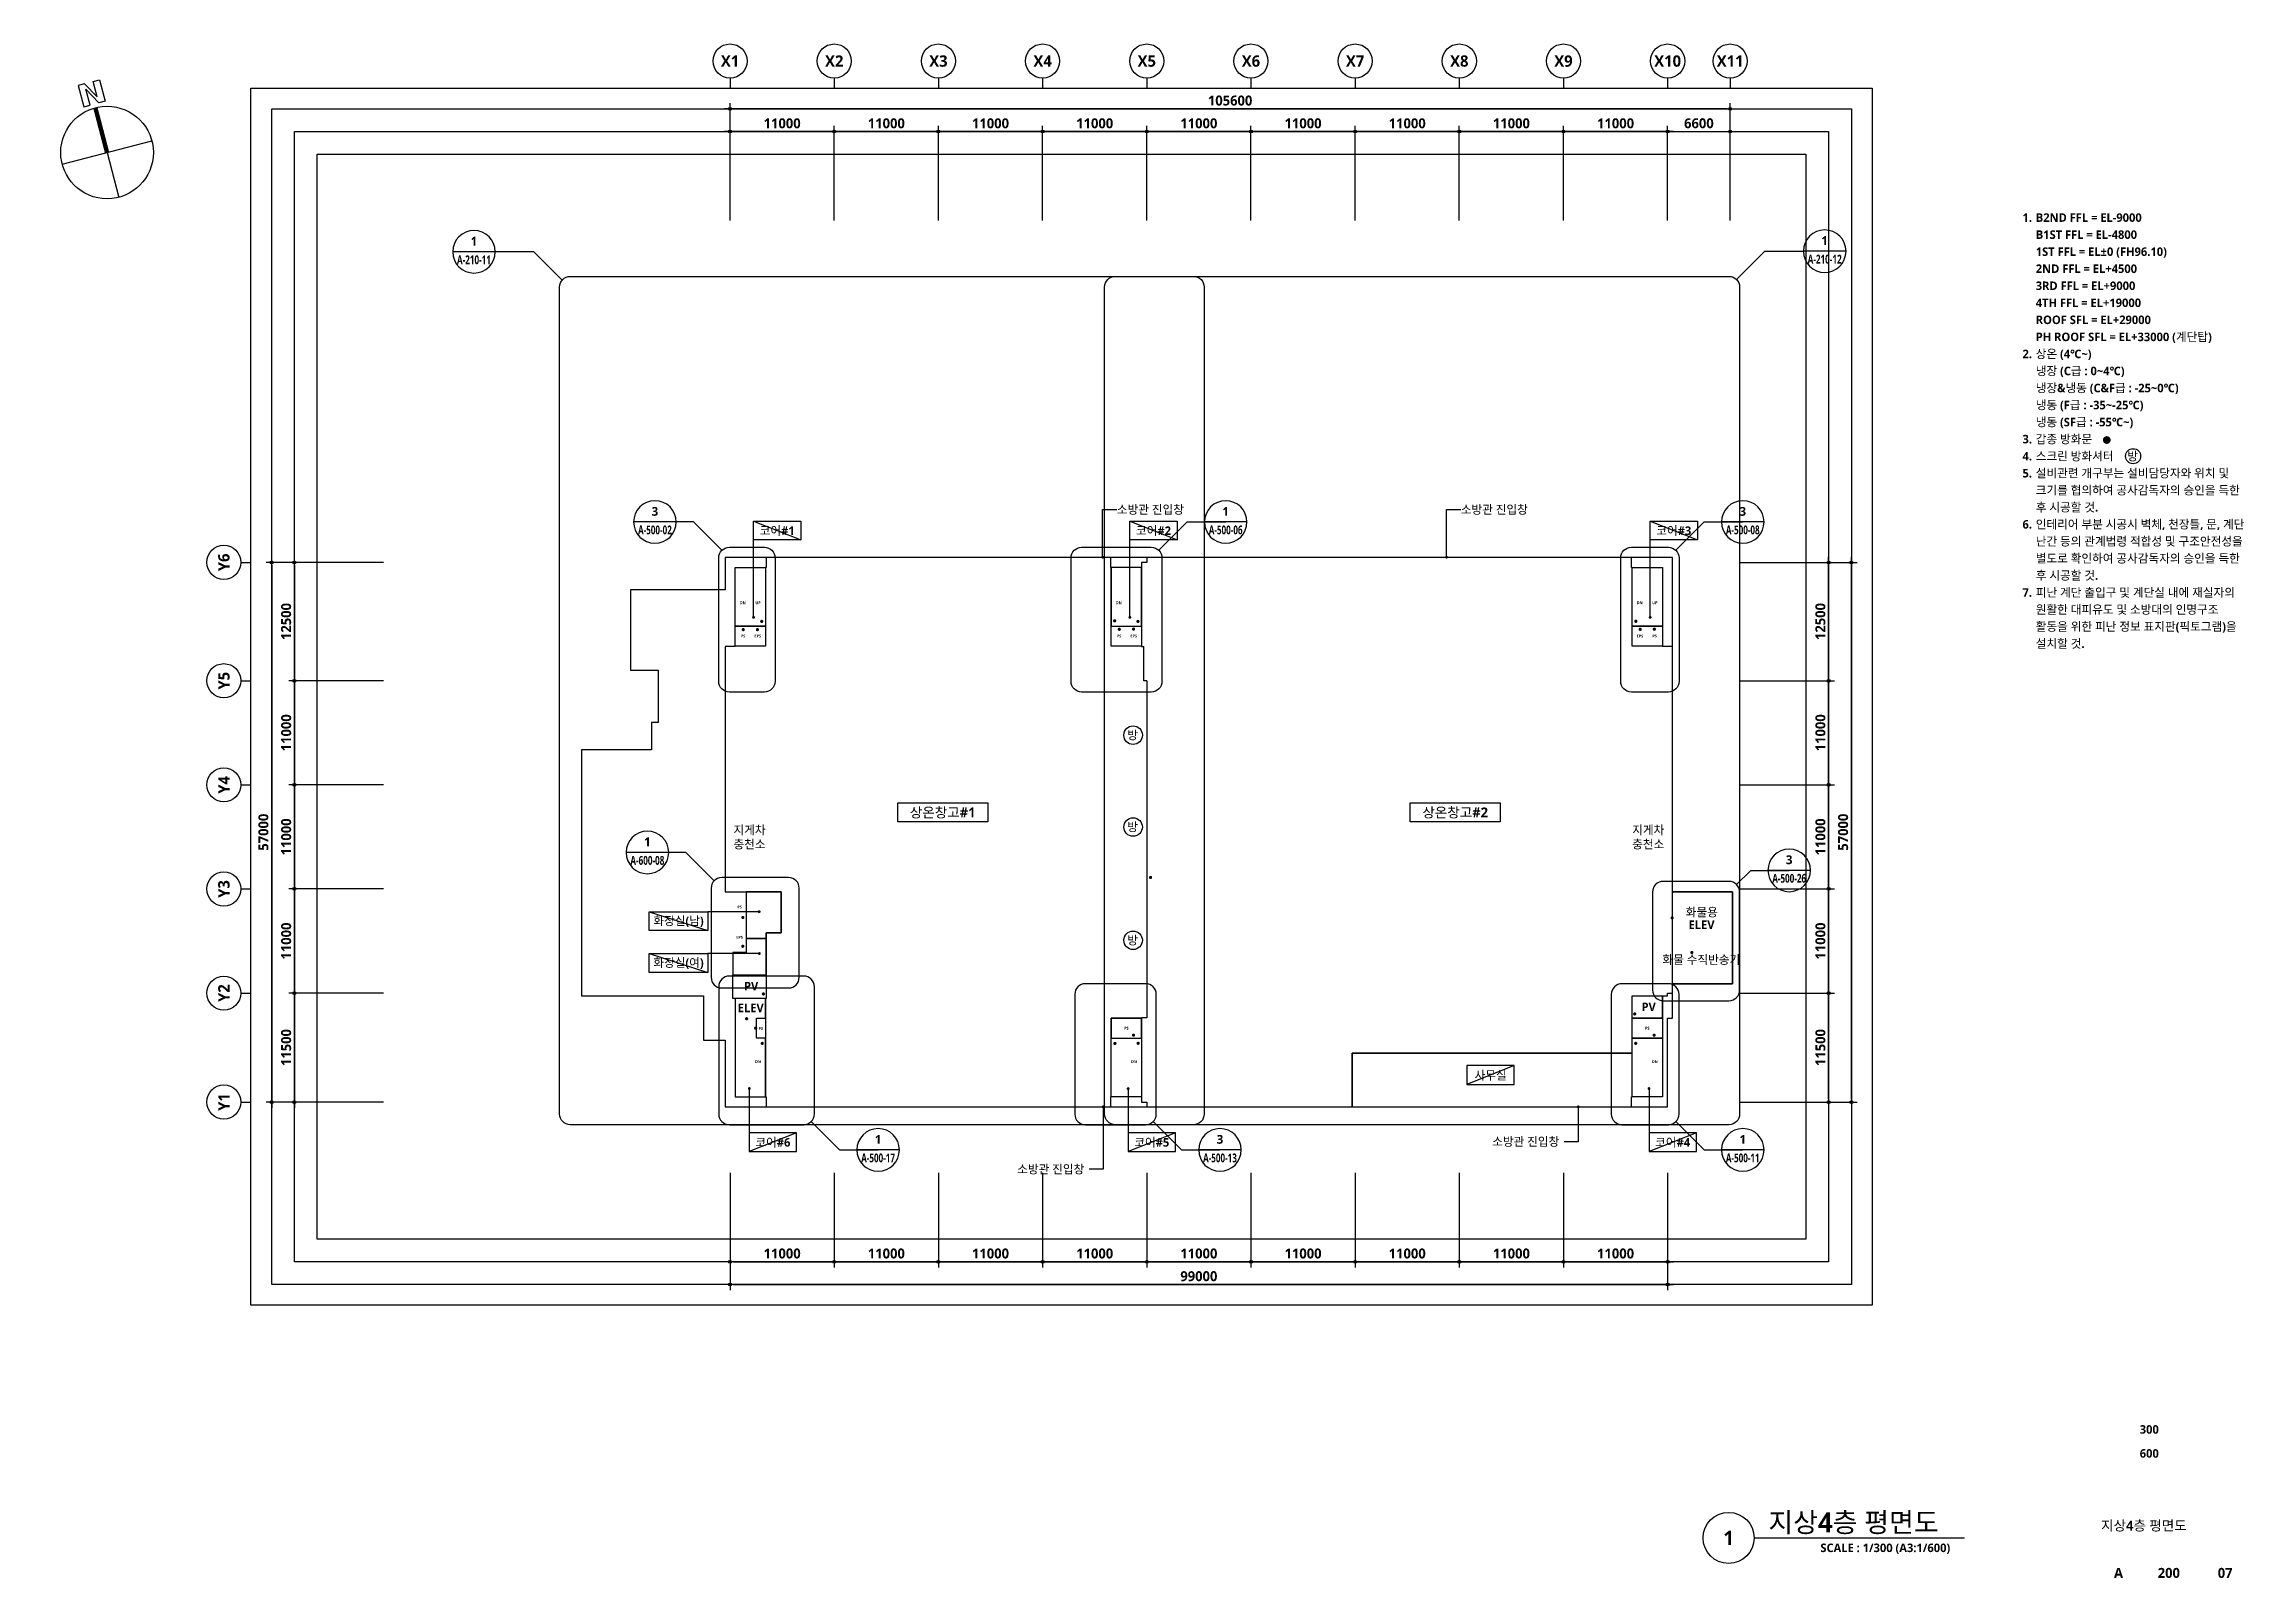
# Model space of a CAD drawing. Header units: millimetres. Extents: x 262941 to 188694772, y -170559 to 426415924.
# Drawn here: x 1018941 to 1251238, y 7641 to 169666 of the extents above; entities that cross this region are included whole.
import ezdxf
from ezdxf.enums import TextEntityAlignment as Align

# ---------------------------------------------------------------- set-up
doc = ezdxf.new("R2010")
doc.units = ezdxf.units.MM
doc.header["$LTSCALE"] = 400
doc.header["$MEASUREMENT"] = 0
doc.header["$PDSIZE"] = -10
doc.layers.get('0').update_dxf_attribs({"linetype": 'CONTINUOUS'})
doc.layers.get('Defpoints').update_dxf_attribs({"color": 153, "linetype": 'CONTINUOUS'})
for name, color, linetype in [('A-ANNO-GRA1', 7, 'CONTINUOUS'), ('A-ANNO-NOTE', 7, 'CONTINUOUS'), ('A-ANNO-SYMB', 7, 'CONTINUOUS'), ('A-ANNO-TEXT1', 7, 'CONTINUOUS'), ('A-ANNO-TEXT2', 3, 'CONTINUOUS'), ('A-ANNO-TITL', 7, 'CONTINUOUS'), ('A-FLOR-MARK-ARCH', 1, 'CONTINUOUS'), ('A-ST-AXIS-BUB', 7, 'CONTINUOUS'), ('A-ST-AXIS-DIM', 7, 'CONTINUOUS'), ('AA-MKXS', 3, 'CONTINUOUS'), ('AA-MKXX', 3, 'CONTINUOUS'), ('AA-XXXX-TXT1', 2, 'CONTINUOUS')]:
    doc.layers.add(name, color=color, linetype=linetype)
doc.layers.add('Defpoint', color=161, linetype='CONTINUOUS', plot=False)
doc.layers.add('면적', color=210, linetype='CONTINUOUS', plot=False)
doc.styles.add('2020음성 1차', font='')
doc.styles.add('SAMOO', font='romans.shx', dxfattribs={"bigfont": 'whgtxt.shx'})
doc.styles.add('SH_대대리576', font='')
doc.styles.add('SH_진천_나눔', font='')
doc.styles.get('2020음성 1차').set_extended_font_data('NanumGothic', bold=True)
doc.styles.get('SH_대대리576').set_extended_font_data('NanumGothic', bold=True)
doc.styles.get('SH_진천_나눔').set_extended_font_data('NanumGothic', bold=True)
doc.dimstyles.new('SHP 600', dxfattribs={"dimscale": 300, "dimtxt": 3.5, "dimasz": 1, "dimexe": 2, "dimexo": 2, "dimgap": 1, "dimtad": 1, "dimdec": 0, "dimzin": 0, "dimdsep": 46, "dimtxsty": 'SH_대대리576', "dimblk": 'DIMDOT', "dimcen": 0.09, "dimclrt": 3, "dimadec": 0, "dimazin": 1, "dimtfac": 1, "dimtdec": 0, "dimtix": 1, "dimtmove": 2, "dimatfit": 0, "dimldrblk": 'DIMDOT', "dimfxl": 1, "dimtolj": 1, "dimtzin": 0, "dimarcsym": 0})

msp = doc.modelspace()

# ---------------------------------------------------------------- texts
at = {"layer": 'A-ANNO-TEXT1'}
for s, height, style, p in [('X1', 1200, 'SH_대대리576', (1091381.8, 167866.3)), ('X2', 1200, 'SH_대대리576', (1102381.8, 167866.3)), ('X3', 1200, 'SH_대대리576', (1113381.8, 167866.3)), ('X4', 1200, 'SH_대대리576', (1124381.8, 167866.3)), ('X5', 1200, 'SH_대대리576', (1135381.8, 167866.3)), ('X6', 1200, 'SH_대대리576', (1146381.8, 167866.3)), ('X7', 1200, 'SH_대대리576', (1157381.8, 167866.3)), ('X8', 1200, 'SH_대대리576', (1168381.8, 167866.3)), ('X9', 1200, 'SH_대대리576', (1179381.8, 167866.3)), ('X10', 1200, 'SH_대대리576', (1190381.8, 167866.3)), ('X11', 1200, 'SH_대대리576', (1196981.8, 167866.3)), ('DN', 300, 'SH_진천_나눔', (1092731.8, 110646.3)), ('UP', 300, 'SH_진천_나눔', (1094331.8, 110646.3)), ('DN', 300, 'SH_진천_나눔', (1132431.8, 110646.3)), ('DN', 300, 'SH_진천_나눔', (1187431.8, 110646.3)), ('UP', 300, 'SH_진천_나눔', (1189031.8, 110646.3))]:
    msp.add_text(s, height=height, dxfattribs=dict(at, style=style)).set_placement(p, align=Align.MIDDLE_CENTER)
at = {"layer": 'A-ANNO-TEXT1', "style": 'SH_진천_나눔'}
for p in [(1132224, 120490.1), (1168537.3, 120490.1), (1171857, 53727.9), (1121701.3, 50818.1)]:
    msp.add_text('소방관 진입창', height=900, dxfattribs=at).set_placement(p, align=Align.MIDDLE_LEFT)
at = {"layer": 'A-ANNO-TEXT1', "style": 'SH_대대리576'}
for s, p in [('Y6', (1037931.8, 114916.3)), ('Y5', (1037931.8, 102416.3)), ('Y4', (1037931.8, 91416.3)), ('Y3', (1037931.8, 80416.3)), ('Y2', (1037931.8, 69416.3)), ('Y1', (1037931.8, 57916.3))]:
    msp.add_text(s, height=1200, rotation=90, dxfattribs=at).set_placement(p, align=Align.MIDDLE_CENTER)
at = {"layer": 'A-ANNO-TEXT1', "style": 'SH_진천_나눔'}
for s, p in [('PS', (1092756.8, 107141.3)), ('EPS', (1094306.8, 107141.3)), ('PS', (1132456.8, 107141.3)), ('EPS', (1134006.8, 107141.3)), ('EPS', (1187456.8, 107141.3)), ('PS', (1189006.8, 107141.3)), ('PS', (1092381.8, 78516.3)), ('EPS', (1092381.8, 75316.3)), ('PS', (1094631.8, 65691.3)), ('PS', (1133231.8, 65716.3)), ('PS', (1188231.8, 65716.3)), ('DN', (1094331.8, 62186.3)), ('DN', (1134031.8, 62186.3)), ('DN', (1189031.8, 62186.3))]:
    msp.add_text(s, height=300, dxfattribs=at).set_placement(p, align=Align.MIDDLE)
for s, p in [('방', (1133321.4, 96219)), ('방', (1133321.4, 86518)), ('방', (1133321.4, 74553.4)), ('PV', (1092856.9, 69706.5)), ('ELEV', (1092195.2, 67406.1)), ('PV', (1187628.3, 67514))]:
    msp.add_text(s, height=900, dxfattribs=at).set_placement(p)
at = {"layer": 'A-ANNO-TEXT2'}
for s, height, style, p in [('코어#1', 900, 'SH_대대리576', (1096360.4, 118278.6)), ('코어#2', 900, 'SH_대대리576', (1136096.4, 118278.6)), ('코어#3', 900, 'SH_대대리576', (1191035.3, 118278.6)), ('상온창고#1', 1050, 'SH_진천_나눔', (1113832.8, 88515.7)), ('상온창고#2', 1050, 'SH_진천_나눔', (1167946.6, 88515.7)), ('화장실(남)', 900, 'SH_대대리576', (1085939.7, 77020.9)), ('화물용', 900, 'SH_대대리576', (1193985.9, 77988)), ('ELEV', 900, 'SH_대대리576', (1193958.4, 76638.9)), ('화장실(여)', 900, 'SH_대대리576', (1085939.7, 72599.4)), ('화물 수직반송기', 900, 'SH_대대리576', (1193935.8, 72969)), ('사무실', 900, 'SH_대대리576', (1171689.8, 60756.7)), ('코어#6', 900, 'SH_대대리576', (1095911.5, 53672.8)), ('코어#5', 900, 'SH_대대리576', (1135913.5, 53672.8)), ('코어#4', 900, 'SH_대대리576', (1190913.5, 53672.8))]:
    msp.add_text(s, height=height, dxfattribs=dict(at, style=style)).set_placement(p, align=Align.MIDDLE)
at = {"layer": 'A-ANNO-TITL', "style": 'SH_대대리576'}
for s, height, p in [('300', 900, (1241235.5, 23333.4)), ('600', 900, (1241235.5, 20800.2)), ('지상4층 평면도', 1050, (1240670.3, 13191.8)), ('A', 1050, (1237987.6, 8181.3)), ('200', 1050, (1243300.8, 8181.3)), ('07', 1050, (1249247.3, 8181.3))]:
    msp.add_text(s, height=height, dxfattribs=at).set_placement(p, align=Align.MIDDLE)
at = {"layer": 'Defpoint', "style": 'SH_대대리576'}
for s, p in [('지게차', (1093435.9, 86668.4)), ('지게차', (1188335.9, 86668.4)), ('충천소', (1093435.9, 85168.4)), ('충천소', (1188335.9, 85168.4))]:
    msp.add_text(s, height=900, dxfattribs=at).set_placement(p, align=Align.MIDDLE)

# ---------------------------------------------------------------- blocks, each defined once
blk = doc.blocks.new('DIMDOT')
at = {"color": 0}
blk.add_line((-2, 0), (2, 0), dxfattribs=at)
for radius in [0.5, 0.25]:
    blk.add_circle((0, 0), radius, dxfattribs=at)
blk = doc.blocks.new('*D25')
at = {"layer": 'A-ST-AXIS-DIM', "color": 0, "lineweight": -2, "transparency": 16777216}
for p, q in [((1091382, 151016), (1091382, 163416)), ((1196682, 162816), (1091682, 162816)), ((1196982, 151016), (1196982, 163416))]:
    blk.add_line(p, q, dxfattribs=at)
at = {"layer": 'Defpoints', "color": 0, "transparency": 16777216}
for p in [(1091382, 162816), (1091382, 150416), (1196982, 150416)]:
    blk.add_point(p, dxfattribs=at)
at = {"layer": 'A-ST-AXIS-DIM', "color": 0, "lineweight": -2, "transparency": 16777216, "xscale": 300, "yscale": 300, "zscale": 300, "rotation": 180}
blk.add_blockref('DIMDOT', (1091382, 162816), dxfattribs=at)
at = {"layer": 'A-ST-AXIS-DIM', "color": 0, "lineweight": -2, "transparency": 16777216, "xscale": 300, "yscale": 300, "zscale": 300}
blk.add_blockref('DIMDOT', (1196982, 162816), dxfattribs=at)
at = {"layer": 'A-ST-AXIS-DIM', "color": 3, "transparency": 16777216, "insert": (1144182, 163687), "char_height": 1050, "attachment_point": 5, "style": 'SH_대대리576'}
blk.add_mtext('\\A1;105600', dxfattribs=at)
blk = doc.blocks.new('*D26')
at = {"layer": 'A-ST-AXIS-DIM', "color": 0, "lineweight": -2, "transparency": 16777216}
for p, q in [((1091382, 151016), (1091382, 161016)), ((1102082, 160416), (1091682, 160416)), ((1102382, 151016), (1102382, 161016))]:
    blk.add_line(p, q, dxfattribs=at)
at = {"layer": 'Defpoints', "color": 0, "transparency": 16777216}
for p in [(1091382, 160416), (1091382, 150416), (1102382, 150416)]:
    blk.add_point(p, dxfattribs=at)
at = {"layer": 'A-ST-AXIS-DIM', "color": 0, "lineweight": -2, "transparency": 16777216, "xscale": 300, "yscale": 300, "zscale": 300, "rotation": 180}
blk.add_blockref('DIMDOT', (1091382, 160416), dxfattribs=at)
at = {"layer": 'A-ST-AXIS-DIM', "color": 0, "lineweight": -2, "transparency": 16777216, "xscale": 300, "yscale": 300, "zscale": 300}
blk.add_blockref('DIMDOT', (1102382, 160416), dxfattribs=at)
at = {"layer": 'A-ST-AXIS-DIM', "color": 3, "transparency": 16777216, "insert": (1096882, 161283), "char_height": 1050, "attachment_point": 5, "style": 'SH_대대리576'}
blk.add_mtext('\\A1;11000', dxfattribs=at)
blk = doc.blocks.new('*D27')
at = {"layer": 'A-ST-AXIS-DIM', "color": 0, "lineweight": -2, "transparency": 16777216}
for p, q in [((1102382, 151016), (1102382, 161016)), ((1113082, 160416), (1102682, 160416)), ((1113382, 151016), (1113382, 161016))]:
    blk.add_line(p, q, dxfattribs=at)
at = {"layer": 'Defpoints', "color": 0, "transparency": 16777216}
for p in [(1102382, 160416), (1102382, 150416), (1113382, 150416)]:
    blk.add_point(p, dxfattribs=at)
at = {"layer": 'A-ST-AXIS-DIM', "color": 0, "lineweight": -2, "transparency": 16777216, "xscale": 300, "yscale": 300, "zscale": 300, "rotation": 180}
blk.add_blockref('DIMDOT', (1102382, 160416), dxfattribs=at)
at = {"layer": 'A-ST-AXIS-DIM', "color": 0, "lineweight": -2, "transparency": 16777216, "xscale": 300, "yscale": 300, "zscale": 300}
blk.add_blockref('DIMDOT', (1113382, 160416), dxfattribs=at)
at = {"layer": 'A-ST-AXIS-DIM', "color": 3, "transparency": 16777216, "insert": (1107882, 161283), "char_height": 1050, "attachment_point": 5, "style": 'SH_대대리576'}
blk.add_mtext('\\A1;11000', dxfattribs=at)
blk = doc.blocks.new('*D28')
at = {"layer": 'A-ST-AXIS-DIM', "color": 0, "lineweight": -2, "transparency": 16777216}
for p, q in [((1113382, 151016), (1113382, 161016)), ((1124082, 160416), (1113682, 160416)), ((1124382, 151016), (1124382, 161016))]:
    blk.add_line(p, q, dxfattribs=at)
at = {"layer": 'Defpoints', "color": 0, "transparency": 16777216}
for p in [(1113382, 160416), (1113382, 150416), (1124382, 150416)]:
    blk.add_point(p, dxfattribs=at)
at = {"layer": 'A-ST-AXIS-DIM', "color": 0, "lineweight": -2, "transparency": 16777216, "xscale": 300, "yscale": 300, "zscale": 300, "rotation": 180}
blk.add_blockref('DIMDOT', (1113382, 160416), dxfattribs=at)
at = {"layer": 'A-ST-AXIS-DIM', "color": 0, "lineweight": -2, "transparency": 16777216, "xscale": 300, "yscale": 300, "zscale": 300}
blk.add_blockref('DIMDOT', (1124382, 160416), dxfattribs=at)
at = {"layer": 'A-ST-AXIS-DIM', "color": 3, "transparency": 16777216, "insert": (1118882, 161283), "char_height": 1050, "attachment_point": 5, "style": 'SH_대대리576'}
blk.add_mtext('\\A1;11000', dxfattribs=at)
blk = doc.blocks.new('*D29')
at = {"layer": 'A-ST-AXIS-DIM', "color": 0, "lineweight": -2, "transparency": 16777216}
for p, q in [((1124382, 151016), (1124382, 161016)), ((1135082, 160416), (1124682, 160416)), ((1135382, 151016), (1135382, 161016))]:
    blk.add_line(p, q, dxfattribs=at)
at = {"layer": 'Defpoints', "color": 0, "transparency": 16777216}
for p in [(1124382, 160416), (1124382, 150416), (1135382, 150416)]:
    blk.add_point(p, dxfattribs=at)
at = {"layer": 'A-ST-AXIS-DIM', "color": 0, "lineweight": -2, "transparency": 16777216, "xscale": 300, "yscale": 300, "zscale": 300, "rotation": 180}
blk.add_blockref('DIMDOT', (1124382, 160416), dxfattribs=at)
at = {"layer": 'A-ST-AXIS-DIM', "color": 0, "lineweight": -2, "transparency": 16777216, "xscale": 300, "yscale": 300, "zscale": 300}
blk.add_blockref('DIMDOT', (1135382, 160416), dxfattribs=at)
at = {"layer": 'A-ST-AXIS-DIM', "color": 3, "transparency": 16777216, "insert": (1129882, 161283), "char_height": 1050, "attachment_point": 5, "style": 'SH_대대리576'}
blk.add_mtext('\\A1;11000', dxfattribs=at)
blk = doc.blocks.new('*D30')
at = {"layer": 'A-ST-AXIS-DIM', "color": 0, "lineweight": -2, "transparency": 16777216}
for p, q in [((1135382, 151016), (1135382, 161016)), ((1146082, 160416), (1135682, 160416)), ((1146382, 151016), (1146382, 161016))]:
    blk.add_line(p, q, dxfattribs=at)
at = {"layer": 'Defpoints', "color": 0, "transparency": 16777216}
for p in [(1135382, 160416), (1135382, 150416), (1146382, 150416)]:
    blk.add_point(p, dxfattribs=at)
at = {"layer": 'A-ST-AXIS-DIM', "color": 0, "lineweight": -2, "transparency": 16777216, "xscale": 300, "yscale": 300, "zscale": 300, "rotation": 180}
blk.add_blockref('DIMDOT', (1135382, 160416), dxfattribs=at)
at = {"layer": 'A-ST-AXIS-DIM', "color": 0, "lineweight": -2, "transparency": 16777216, "xscale": 300, "yscale": 300, "zscale": 300}
blk.add_blockref('DIMDOT', (1146382, 160416), dxfattribs=at)
at = {"layer": 'A-ST-AXIS-DIM', "color": 3, "transparency": 16777216, "insert": (1140882, 161283), "char_height": 1050, "attachment_point": 5, "style": 'SH_대대리576'}
blk.add_mtext('\\A1;11000', dxfattribs=at)
blk = doc.blocks.new('*D31')
at = {"layer": 'A-ST-AXIS-DIM', "color": 0, "lineweight": -2, "transparency": 16777216}
for p, q in [((1146382, 151016), (1146382, 161016)), ((1157082, 160416), (1146682, 160416)), ((1157382, 151016), (1157382, 161016))]:
    blk.add_line(p, q, dxfattribs=at)
at = {"layer": 'Defpoints', "color": 0, "transparency": 16777216}
for p in [(1146382, 160416), (1146382, 150416), (1157382, 150416)]:
    blk.add_point(p, dxfattribs=at)
at = {"layer": 'A-ST-AXIS-DIM', "color": 0, "lineweight": -2, "transparency": 16777216, "xscale": 300, "yscale": 300, "zscale": 300, "rotation": 180}
blk.add_blockref('DIMDOT', (1146382, 160416), dxfattribs=at)
at = {"layer": 'A-ST-AXIS-DIM', "color": 0, "lineweight": -2, "transparency": 16777216, "xscale": 300, "yscale": 300, "zscale": 300}
blk.add_blockref('DIMDOT', (1157382, 160416), dxfattribs=at)
at = {"layer": 'A-ST-AXIS-DIM', "color": 3, "transparency": 16777216, "insert": (1151882, 161283), "char_height": 1050, "attachment_point": 5, "style": 'SH_대대리576'}
blk.add_mtext('\\A1;11000', dxfattribs=at)
blk = doc.blocks.new('*D32')
at = {"layer": 'A-ST-AXIS-DIM', "color": 0, "lineweight": -2, "transparency": 16777216}
for p, q in [((1157382, 151016), (1157382, 161016)), ((1168082, 160416), (1157682, 160416)), ((1168382, 151016), (1168382, 161016))]:
    blk.add_line(p, q, dxfattribs=at)
at = {"layer": 'Defpoints', "color": 0, "transparency": 16777216}
for p in [(1157382, 160416), (1157382, 150416), (1168382, 150416)]:
    blk.add_point(p, dxfattribs=at)
at = {"layer": 'A-ST-AXIS-DIM', "color": 0, "lineweight": -2, "transparency": 16777216, "xscale": 300, "yscale": 300, "zscale": 300, "rotation": 180}
blk.add_blockref('DIMDOT', (1157382, 160416), dxfattribs=at)
at = {"layer": 'A-ST-AXIS-DIM', "color": 0, "lineweight": -2, "transparency": 16777216, "xscale": 300, "yscale": 300, "zscale": 300}
blk.add_blockref('DIMDOT', (1168382, 160416), dxfattribs=at)
at = {"layer": 'A-ST-AXIS-DIM', "color": 3, "transparency": 16777216, "insert": (1162882, 161283), "char_height": 1050, "attachment_point": 5, "style": 'SH_대대리576'}
blk.add_mtext('\\A1;11000', dxfattribs=at)
blk = doc.blocks.new('*D33')
at = {"layer": 'A-ST-AXIS-DIM', "color": 0, "lineweight": -2, "transparency": 16777216}
for p, q in [((1168382, 151016), (1168382, 161016)), ((1179082, 160416), (1168682, 160416)), ((1179382, 151016), (1179382, 161016))]:
    blk.add_line(p, q, dxfattribs=at)
at = {"layer": 'Defpoints', "color": 0, "transparency": 16777216}
for p in [(1168382, 160416), (1168382, 150416), (1179382, 150416)]:
    blk.add_point(p, dxfattribs=at)
at = {"layer": 'A-ST-AXIS-DIM', "color": 0, "lineweight": -2, "transparency": 16777216, "xscale": 300, "yscale": 300, "zscale": 300, "rotation": 180}
blk.add_blockref('DIMDOT', (1168382, 160416), dxfattribs=at)
at = {"layer": 'A-ST-AXIS-DIM', "color": 0, "lineweight": -2, "transparency": 16777216, "xscale": 300, "yscale": 300, "zscale": 300}
blk.add_blockref('DIMDOT', (1179382, 160416), dxfattribs=at)
at = {"layer": 'A-ST-AXIS-DIM', "color": 3, "transparency": 16777216, "insert": (1173882, 161283), "char_height": 1050, "attachment_point": 5, "style": 'SH_대대리576'}
blk.add_mtext('\\A1;11000', dxfattribs=at)
blk = doc.blocks.new('*D34')
at = {"layer": 'A-ST-AXIS-DIM', "color": 0, "lineweight": -2, "transparency": 16777216}
for p, q in [((1179382, 151016), (1179382, 161016)), ((1190082, 160416), (1179682, 160416)), ((1190382, 151016), (1190382, 161016))]:
    blk.add_line(p, q, dxfattribs=at)
at = {"layer": 'Defpoints', "color": 0, "transparency": 16777216}
for p in [(1179382, 160416), (1179382, 150416), (1190382, 150416)]:
    blk.add_point(p, dxfattribs=at)
at = {"layer": 'A-ST-AXIS-DIM', "color": 0, "lineweight": -2, "transparency": 16777216, "xscale": 300, "yscale": 300, "zscale": 300, "rotation": 180}
blk.add_blockref('DIMDOT', (1179382, 160416), dxfattribs=at)
at = {"layer": 'A-ST-AXIS-DIM', "color": 0, "lineweight": -2, "transparency": 16777216, "xscale": 300, "yscale": 300, "zscale": 300}
blk.add_blockref('DIMDOT', (1190382, 160416), dxfattribs=at)
at = {"layer": 'A-ST-AXIS-DIM', "color": 3, "transparency": 16777216, "insert": (1184882, 161283), "char_height": 1050, "attachment_point": 5, "style": 'SH_대대리576'}
blk.add_mtext('\\A1;11000', dxfattribs=at)
blk = doc.blocks.new('A-ST-AXIS-BUB-1')
at = {"layer": 'A-ST-AXIS-BUB'}
blk.add_line((0, 350), (0, 0), dxfattribs=at)
blk.add_circle((0, 950), 600, dxfattribs=at)
blk = doc.blocks.new('*D49')
at = {"layer": 'A-ST-AXIS-DIM', "color": 0, "lineweight": -2, "transparency": 16777216}
for p, q in [((1054782, 114916), (1042382, 114916)), ((1042982, 114616), (1042982, 58216)), ((1054782, 57916), (1042382, 57916))]:
    blk.add_line(p, q, dxfattribs=at)
at = {"layer": 'Defpoints', "color": 0, "transparency": 16777216}
for p in [(1055382, 114916), (1042982, 57916), (1055382, 57916)]:
    blk.add_point(p, dxfattribs=at)
at = {"layer": 'A-ST-AXIS-DIM', "color": 0, "lineweight": -2, "transparency": 16777216, "xscale": 300, "yscale": 300, "zscale": 300}
for p, rotation in [((1042982, 114916), 90), ((1042982, 57916), 270)]:
    blk.add_blockref('DIMDOT', p, dxfattribs=dict(at, rotation=rotation))
at = {"layer": 'A-ST-AXIS-DIM', "color": 3, "transparency": 16777216, "insert": (1042113, 86416), "char_height": 1050, "attachment_point": 5, "rotation": 90, "style": 'SH_대대리576'}
blk.add_mtext('\\A1;57000', dxfattribs=at)
blk = doc.blocks.new('*D50')
at = {"layer": 'A-ST-AXIS-DIM', "color": 0, "lineweight": -2, "transparency": 16777216}
for p, q in [((1054782, 69416), (1044782, 69416)), ((1045382, 69116), (1045382, 58216)), ((1054782, 57916), (1044782, 57916))]:
    blk.add_line(p, q, dxfattribs=at)
at = {"layer": 'Defpoints', "color": 0, "transparency": 16777216}
for p in [(1055382, 69416), (1045382, 57916), (1055382, 57916)]:
    blk.add_point(p, dxfattribs=at)
at = {"layer": 'A-ST-AXIS-DIM', "color": 0, "lineweight": -2, "transparency": 16777216, "xscale": 300, "yscale": 300, "zscale": 300}
for p, rotation in [((1045382, 69416), 90), ((1045382, 57916), 270)]:
    blk.add_blockref('DIMDOT', p, dxfattribs=dict(at, rotation=rotation))
at = {"layer": 'A-ST-AXIS-DIM', "color": 3, "transparency": 16777216, "insert": (1044513, 63666), "char_height": 1050, "attachment_point": 5, "rotation": 90, "style": 'SH_대대리576'}
blk.add_mtext('\\A1;11500', dxfattribs=at)
blk = doc.blocks.new('*D51')
at = {"layer": 'A-ST-AXIS-DIM', "color": 0, "lineweight": -2, "transparency": 16777216}
for p, q in [((1054782, 80416), (1044782, 80416)), ((1045382, 80116), (1045382, 69716)), ((1054782, 69416), (1044782, 69416))]:
    blk.add_line(p, q, dxfattribs=at)
at = {"layer": 'Defpoints', "color": 0, "transparency": 16777216}
for p in [(1055382, 80416), (1045382, 69416), (1055382, 69416)]:
    blk.add_point(p, dxfattribs=at)
at = {"layer": 'A-ST-AXIS-DIM', "color": 0, "lineweight": -2, "transparency": 16777216, "xscale": 300, "yscale": 300, "zscale": 300}
for p, rotation in [((1045382, 80416), 90), ((1045382, 69416), 270)]:
    blk.add_blockref('DIMDOT', p, dxfattribs=dict(at, rotation=rotation))
at = {"layer": 'A-ST-AXIS-DIM', "color": 3, "transparency": 16777216, "insert": (1044515, 74916), "char_height": 1050, "attachment_point": 5, "rotation": 90, "style": 'SH_대대리576'}
blk.add_mtext('\\A1;11000', dxfattribs=at)
blk = doc.blocks.new('*D52')
at = {"layer": 'A-ST-AXIS-DIM', "color": 0, "lineweight": -2, "transparency": 16777216}
for p, q in [((1054782, 91416), (1044782, 91416)), ((1045382, 91116), (1045382, 80716)), ((1054782, 80416), (1044782, 80416))]:
    blk.add_line(p, q, dxfattribs=at)
at = {"layer": 'Defpoints', "color": 0, "transparency": 16777216}
for p in [(1055382, 91416), (1045382, 80416), (1055382, 80416)]:
    blk.add_point(p, dxfattribs=at)
at = {"layer": 'A-ST-AXIS-DIM', "color": 0, "lineweight": -2, "transparency": 16777216, "xscale": 300, "yscale": 300, "zscale": 300}
for p, rotation in [((1045382, 91416), 90), ((1045382, 80416), 270)]:
    blk.add_blockref('DIMDOT', p, dxfattribs=dict(at, rotation=rotation))
at = {"layer": 'A-ST-AXIS-DIM', "color": 3, "transparency": 16777216, "insert": (1044515, 85916), "char_height": 1050, "attachment_point": 5, "rotation": 90, "style": 'SH_대대리576'}
blk.add_mtext('\\A1;11000', dxfattribs=at)
blk = doc.blocks.new('*D53')
at = {"layer": 'A-ST-AXIS-DIM', "color": 0, "lineweight": -2, "transparency": 16777216}
for p, q in [((1054782, 102416), (1044782, 102416)), ((1045382, 102116), (1045382, 91716)), ((1054782, 91416), (1044782, 91416))]:
    blk.add_line(p, q, dxfattribs=at)
at = {"layer": 'Defpoints', "color": 0, "transparency": 16777216}
for p in [(1055382, 102416), (1045382, 91416), (1055382, 91416)]:
    blk.add_point(p, dxfattribs=at)
at = {"layer": 'A-ST-AXIS-DIM', "color": 0, "lineweight": -2, "transparency": 16777216, "xscale": 300, "yscale": 300, "zscale": 300}
for p, rotation in [((1045382, 102416), 90), ((1045382, 91416), 270)]:
    blk.add_blockref('DIMDOT', p, dxfattribs=dict(at, rotation=rotation))
at = {"layer": 'A-ST-AXIS-DIM', "color": 3, "transparency": 16777216, "insert": (1044515, 96916), "char_height": 1050, "attachment_point": 5, "rotation": 90, "style": 'SH_대대리576'}
blk.add_mtext('\\A1;11000', dxfattribs=at)
blk = doc.blocks.new('*D54')
at = {"layer": 'A-ST-AXIS-DIM', "color": 0, "lineweight": -2, "transparency": 16777216}
for p, q in [((1054782, 114916), (1044782, 114916)), ((1045382, 114616), (1045382, 102716)), ((1054782, 102416), (1044782, 102416))]:
    blk.add_line(p, q, dxfattribs=at)
at = {"layer": 'Defpoints', "color": 0, "transparency": 16777216}
for p in [(1055382, 114916), (1045382, 102416), (1055382, 102416)]:
    blk.add_point(p, dxfattribs=at)
at = {"layer": 'A-ST-AXIS-DIM', "color": 0, "lineweight": -2, "transparency": 16777216, "xscale": 300, "yscale": 300, "zscale": 300}
for p, rotation in [((1045382, 114916), 90), ((1045382, 102416), 270)]:
    blk.add_blockref('DIMDOT', p, dxfattribs=dict(at, rotation=rotation))
at = {"layer": 'A-ST-AXIS-DIM', "color": 3, "transparency": 16777216, "insert": (1044511, 108666), "char_height": 1050, "attachment_point": 5, "rotation": 90, "style": 'SH_대대리576'}
blk.add_mtext('\\A1;12500', dxfattribs=at)
blk = doc.blocks.new('*D142')
at = {"layer": 'A-ST-AXIS-DIM', "color": 0, "lineweight": -2, "transparency": 16777216}
for p, q in [((1197982, 114916), (1207982, 114916)), ((1207382, 102716), (1207382, 114616)), ((1197982, 102416), (1207982, 102416))]:
    blk.add_line(p, q, dxfattribs=at)
at = {"layer": 'Defpoints', "color": 0, "transparency": 16777216}
for p in [(1197382, 114916), (1207382, 114916), (1197382, 102416)]:
    blk.add_point(p, dxfattribs=at)
at = {"layer": 'A-ST-AXIS-DIM', "color": 0, "lineweight": -2, "transparency": 16777216, "xscale": 300, "yscale": 300, "zscale": 300}
for p, rotation in [((1207382, 114916), 90), ((1207382, 102416), 270)]:
    blk.add_blockref('DIMDOT', p, dxfattribs=dict(at, rotation=rotation))
at = {"layer": 'A-ST-AXIS-DIM', "color": 3, "transparency": 16777216, "insert": (1206511, 108666), "char_height": 1050, "attachment_point": 5, "rotation": 90, "style": 'SH_대대리576'}
blk.add_mtext('\\A1;12500', dxfattribs=at)
blk = doc.blocks.new('*D143')
at = {"layer": 'A-ST-AXIS-DIM', "color": 0, "lineweight": -2, "transparency": 16777216}
for p, q in [((1197982, 102416), (1207982, 102416)), ((1207382, 91716), (1207382, 102116)), ((1197982, 91416), (1207982, 91416))]:
    blk.add_line(p, q, dxfattribs=at)
at = {"layer": 'Defpoints', "color": 0, "transparency": 16777216}
for p in [(1197382, 102416), (1207382, 102416), (1197382, 91416)]:
    blk.add_point(p, dxfattribs=at)
at = {"layer": 'A-ST-AXIS-DIM', "color": 0, "lineweight": -2, "transparency": 16777216, "xscale": 300, "yscale": 300, "zscale": 300}
for p, rotation in [((1207382, 102416), 90), ((1207382, 91416), 270)]:
    blk.add_blockref('DIMDOT', p, dxfattribs=dict(at, rotation=rotation))
at = {"layer": 'A-ST-AXIS-DIM', "color": 3, "transparency": 16777216, "insert": (1206515, 96916), "char_height": 1050, "attachment_point": 5, "rotation": 90, "style": 'SH_대대리576'}
blk.add_mtext('\\A1;11000', dxfattribs=at)
blk = doc.blocks.new('*D144')
at = {"layer": 'A-ST-AXIS-DIM', "color": 0, "lineweight": -2, "transparency": 16777216}
for p, q in [((1197982, 91416), (1207982, 91416)), ((1207382, 80716), (1207382, 91116)), ((1197982, 80416), (1207982, 80416))]:
    blk.add_line(p, q, dxfattribs=at)
at = {"layer": 'Defpoints', "color": 0, "transparency": 16777216}
for p in [(1197382, 91416), (1207382, 91416), (1197382, 80416)]:
    blk.add_point(p, dxfattribs=at)
at = {"layer": 'A-ST-AXIS-DIM', "color": 0, "lineweight": -2, "transparency": 16777216, "xscale": 300, "yscale": 300, "zscale": 300}
for p, rotation in [((1207382, 91416), 90), ((1207382, 80416), 270)]:
    blk.add_blockref('DIMDOT', p, dxfattribs=dict(at, rotation=rotation))
at = {"layer": 'A-ST-AXIS-DIM', "color": 3, "transparency": 16777216, "insert": (1206515, 85916), "char_height": 1050, "attachment_point": 5, "rotation": 90, "style": 'SH_대대리576'}
blk.add_mtext('\\A1;11000', dxfattribs=at)
blk = doc.blocks.new('*D145')
at = {"layer": 'A-ST-AXIS-DIM', "color": 0, "lineweight": -2, "transparency": 16777216}
for p, q in [((1197982, 80416), (1207982, 80416)), ((1207382, 69716), (1207382, 80116)), ((1197982, 69416), (1207982, 69416))]:
    blk.add_line(p, q, dxfattribs=at)
at = {"layer": 'Defpoints', "color": 0, "transparency": 16777216}
for p in [(1197382, 80416), (1207382, 80416), (1197382, 69416)]:
    blk.add_point(p, dxfattribs=at)
at = {"layer": 'A-ST-AXIS-DIM', "color": 0, "lineweight": -2, "transparency": 16777216, "xscale": 300, "yscale": 300, "zscale": 300}
for p, rotation in [((1207382, 80416), 90), ((1207382, 69416), 270)]:
    blk.add_blockref('DIMDOT', p, dxfattribs=dict(at, rotation=rotation))
at = {"layer": 'A-ST-AXIS-DIM', "color": 3, "transparency": 16777216, "insert": (1206515, 74916), "char_height": 1050, "attachment_point": 5, "rotation": 90, "style": 'SH_대대리576'}
blk.add_mtext('\\A1;11000', dxfattribs=at)
blk = doc.blocks.new('*D146')
at = {"layer": 'A-ST-AXIS-DIM', "color": 0, "lineweight": -2, "transparency": 16777216}
for p, q in [((1197982, 69416), (1207982, 69416)), ((1207382, 58216), (1207382, 69116)), ((1197982, 57916), (1207982, 57916))]:
    blk.add_line(p, q, dxfattribs=at)
at = {"layer": 'Defpoints', "color": 0, "transparency": 16777216}
for p in [(1197382, 69416), (1207382, 69416), (1197382, 57916)]:
    blk.add_point(p, dxfattribs=at)
at = {"layer": 'A-ST-AXIS-DIM', "color": 0, "lineweight": -2, "transparency": 16777216, "xscale": 300, "yscale": 300, "zscale": 300}
for p, rotation in [((1207382, 69416), 90), ((1207382, 57916), 270)]:
    blk.add_blockref('DIMDOT', p, dxfattribs=dict(at, rotation=rotation))
at = {"layer": 'A-ST-AXIS-DIM', "color": 3, "transparency": 16777216, "insert": (1206513, 63666), "char_height": 1050, "attachment_point": 5, "rotation": 90, "style": 'SH_대대리576'}
blk.add_mtext('\\A1;11500', dxfattribs=at)
blk = doc.blocks.new('*D147')
at = {"layer": 'A-ST-AXIS-DIM', "color": 0, "lineweight": -2, "transparency": 16777216}
for p, q in [((1197982, 114916), (1210382, 114916)), ((1209782, 58216), (1209782, 114616)), ((1197982, 57916), (1210382, 57916))]:
    blk.add_line(p, q, dxfattribs=at)
at = {"layer": 'Defpoints', "color": 0, "transparency": 16777216}
for p in [(1197382, 114916), (1209782, 114916), (1197382, 57916)]:
    blk.add_point(p, dxfattribs=at)
at = {"layer": 'A-ST-AXIS-DIM', "color": 0, "lineweight": -2, "transparency": 16777216, "xscale": 300, "yscale": 300, "zscale": 300}
for p, rotation in [((1209782, 114916), 90), ((1209782, 57916), 270)]:
    blk.add_blockref('DIMDOT', p, dxfattribs=dict(at, rotation=rotation))
at = {"layer": 'A-ST-AXIS-DIM', "color": 3, "transparency": 16777216, "insert": (1208913, 86416), "char_height": 1050, "attachment_point": 5, "rotation": 90, "style": 'SH_대대리576'}
blk.add_mtext('\\A1;57000', dxfattribs=at)
blk = doc.blocks.new('*D148')
at = {"layer": 'A-ST-AXIS-DIM', "color": 0, "lineweight": -2, "transparency": 16777216}
for p, q in [((1091382, 50445), (1091382, 40445)), ((1102382, 50445), (1102382, 40445)), ((1091682, 41045), (1102082, 41045))]:
    blk.add_line(p, q, dxfattribs=at)
at = {"layer": 'Defpoints', "color": 0, "transparency": 16777216}
for p in [(1091382, 51045), (1102382, 51045), (1102382, 41045)]:
    blk.add_point(p, dxfattribs=at)
at = {"layer": 'A-ST-AXIS-DIM', "color": 0, "lineweight": -2, "transparency": 16777216, "xscale": 300, "yscale": 300, "zscale": 300, "rotation": 180}
blk.add_blockref('DIMDOT', (1091382, 41045), dxfattribs=at)
at = {"layer": 'A-ST-AXIS-DIM', "color": 0, "lineweight": -2, "transparency": 16777216, "xscale": 300, "yscale": 300, "zscale": 300}
blk.add_blockref('DIMDOT', (1102382, 41045), dxfattribs=at)
at = {"layer": 'A-ST-AXIS-DIM', "color": 3, "transparency": 16777216, "insert": (1096882, 41912), "char_height": 1050, "attachment_point": 5, "style": 'SH_대대리576'}
blk.add_mtext('\\A1;11000', dxfattribs=at)
blk = doc.blocks.new('*D149')
at = {"layer": 'A-ST-AXIS-DIM', "color": 0, "lineweight": -2, "transparency": 16777216}
for p, q in [((1102382, 50445), (1102382, 40445)), ((1113382, 50445), (1113382, 40445)), ((1102682, 41045), (1113082, 41045))]:
    blk.add_line(p, q, dxfattribs=at)
at = {"layer": 'Defpoints', "color": 0, "transparency": 16777216}
for p in [(1102382, 51045), (1113382, 51045), (1113382, 41045)]:
    blk.add_point(p, dxfattribs=at)
at = {"layer": 'A-ST-AXIS-DIM', "color": 0, "lineweight": -2, "transparency": 16777216, "xscale": 300, "yscale": 300, "zscale": 300, "rotation": 180}
blk.add_blockref('DIMDOT', (1102382, 41045), dxfattribs=at)
at = {"layer": 'A-ST-AXIS-DIM', "color": 0, "lineweight": -2, "transparency": 16777216, "xscale": 300, "yscale": 300, "zscale": 300}
blk.add_blockref('DIMDOT', (1113382, 41045), dxfattribs=at)
at = {"layer": 'A-ST-AXIS-DIM', "color": 3, "transparency": 16777216, "insert": (1107882, 41912), "char_height": 1050, "attachment_point": 5, "style": 'SH_대대리576'}
blk.add_mtext('\\A1;11000', dxfattribs=at)
blk = doc.blocks.new('*D150')
at = {"layer": 'A-ST-AXIS-DIM', "color": 0, "lineweight": -2, "transparency": 16777216}
for p, q in [((1113382, 50445), (1113382, 40445)), ((1124382, 50445), (1124382, 40445)), ((1113682, 41045), (1124082, 41045))]:
    blk.add_line(p, q, dxfattribs=at)
at = {"layer": 'Defpoints', "color": 0, "transparency": 16777216}
for p in [(1113382, 51045), (1124382, 51045), (1124382, 41045)]:
    blk.add_point(p, dxfattribs=at)
at = {"layer": 'A-ST-AXIS-DIM', "color": 0, "lineweight": -2, "transparency": 16777216, "xscale": 300, "yscale": 300, "zscale": 300, "rotation": 180}
blk.add_blockref('DIMDOT', (1113382, 41045), dxfattribs=at)
at = {"layer": 'A-ST-AXIS-DIM', "color": 0, "lineweight": -2, "transparency": 16777216, "xscale": 300, "yscale": 300, "zscale": 300}
blk.add_blockref('DIMDOT', (1124382, 41045), dxfattribs=at)
at = {"layer": 'A-ST-AXIS-DIM', "color": 3, "transparency": 16777216, "insert": (1118882, 41912), "char_height": 1050, "attachment_point": 5, "style": 'SH_대대리576'}
blk.add_mtext('\\A1;11000', dxfattribs=at)
blk = doc.blocks.new('*D151')
at = {"layer": 'A-ST-AXIS-DIM', "color": 0, "lineweight": -2, "transparency": 16777216}
for p, q in [((1124382, 50445), (1124382, 40445)), ((1135382, 50445), (1135382, 40445)), ((1124682, 41045), (1135082, 41045))]:
    blk.add_line(p, q, dxfattribs=at)
at = {"layer": 'Defpoints', "color": 0, "transparency": 16777216}
for p in [(1124382, 51045), (1135382, 51045), (1135382, 41045)]:
    blk.add_point(p, dxfattribs=at)
at = {"layer": 'A-ST-AXIS-DIM', "color": 0, "lineweight": -2, "transparency": 16777216, "xscale": 300, "yscale": 300, "zscale": 300, "rotation": 180}
blk.add_blockref('DIMDOT', (1124382, 41045), dxfattribs=at)
at = {"layer": 'A-ST-AXIS-DIM', "color": 0, "lineweight": -2, "transparency": 16777216, "xscale": 300, "yscale": 300, "zscale": 300}
blk.add_blockref('DIMDOT', (1135382, 41045), dxfattribs=at)
at = {"layer": 'A-ST-AXIS-DIM', "color": 3, "transparency": 16777216, "insert": (1129882, 41912), "char_height": 1050, "attachment_point": 5, "style": 'SH_대대리576'}
blk.add_mtext('\\A1;11000', dxfattribs=at)
blk = doc.blocks.new('*D152')
at = {"layer": 'A-ST-AXIS-DIM', "color": 0, "lineweight": -2, "transparency": 16777216}
for p, q in [((1135382, 50445), (1135382, 40445)), ((1146382, 50445), (1146382, 40445)), ((1135682, 41045), (1146082, 41045))]:
    blk.add_line(p, q, dxfattribs=at)
at = {"layer": 'Defpoints', "color": 0, "transparency": 16777216}
for p in [(1135382, 51045), (1146382, 51045), (1146382, 41045)]:
    blk.add_point(p, dxfattribs=at)
at = {"layer": 'A-ST-AXIS-DIM', "color": 0, "lineweight": -2, "transparency": 16777216, "xscale": 300, "yscale": 300, "zscale": 300, "rotation": 180}
blk.add_blockref('DIMDOT', (1135382, 41045), dxfattribs=at)
at = {"layer": 'A-ST-AXIS-DIM', "color": 0, "lineweight": -2, "transparency": 16777216, "xscale": 300, "yscale": 300, "zscale": 300}
blk.add_blockref('DIMDOT', (1146382, 41045), dxfattribs=at)
at = {"layer": 'A-ST-AXIS-DIM', "color": 3, "transparency": 16777216, "insert": (1140882, 41912), "char_height": 1050, "attachment_point": 5, "style": 'SH_대대리576'}
blk.add_mtext('\\A1;11000', dxfattribs=at)
blk = doc.blocks.new('*D153')
at = {"layer": 'A-ST-AXIS-DIM', "color": 0, "lineweight": -2, "transparency": 16777216}
for p, q in [((1146382, 50445), (1146382, 40445)), ((1157382, 50445), (1157382, 40445)), ((1146682, 41045), (1157082, 41045))]:
    blk.add_line(p, q, dxfattribs=at)
at = {"layer": 'Defpoints', "color": 0, "transparency": 16777216}
for p in [(1146382, 51045), (1157382, 51045), (1157382, 41045)]:
    blk.add_point(p, dxfattribs=at)
at = {"layer": 'A-ST-AXIS-DIM', "color": 0, "lineweight": -2, "transparency": 16777216, "xscale": 300, "yscale": 300, "zscale": 300, "rotation": 180}
blk.add_blockref('DIMDOT', (1146382, 41045), dxfattribs=at)
at = {"layer": 'A-ST-AXIS-DIM', "color": 0, "lineweight": -2, "transparency": 16777216, "xscale": 300, "yscale": 300, "zscale": 300}
blk.add_blockref('DIMDOT', (1157382, 41045), dxfattribs=at)
at = {"layer": 'A-ST-AXIS-DIM', "color": 3, "transparency": 16777216, "insert": (1151882, 41912), "char_height": 1050, "attachment_point": 5, "style": 'SH_대대리576'}
blk.add_mtext('\\A1;11000', dxfattribs=at)
blk = doc.blocks.new('*D154')
at = {"layer": 'A-ST-AXIS-DIM', "color": 0, "lineweight": -2, "transparency": 16777216}
for p, q in [((1157382, 50445), (1157382, 40445)), ((1168382, 50445), (1168382, 40445)), ((1157682, 41045), (1168082, 41045))]:
    blk.add_line(p, q, dxfattribs=at)
at = {"layer": 'Defpoints', "color": 0, "transparency": 16777216}
for p in [(1157382, 51045), (1168382, 51045), (1168382, 41045)]:
    blk.add_point(p, dxfattribs=at)
at = {"layer": 'A-ST-AXIS-DIM', "color": 0, "lineweight": -2, "transparency": 16777216, "xscale": 300, "yscale": 300, "zscale": 300, "rotation": 180}
blk.add_blockref('DIMDOT', (1157382, 41045), dxfattribs=at)
at = {"layer": 'A-ST-AXIS-DIM', "color": 0, "lineweight": -2, "transparency": 16777216, "xscale": 300, "yscale": 300, "zscale": 300}
blk.add_blockref('DIMDOT', (1168382, 41045), dxfattribs=at)
at = {"layer": 'A-ST-AXIS-DIM', "color": 3, "transparency": 16777216, "insert": (1162882, 41912), "char_height": 1050, "attachment_point": 5, "style": 'SH_대대리576'}
blk.add_mtext('\\A1;11000', dxfattribs=at)
blk = doc.blocks.new('*D155')
at = {"layer": 'A-ST-AXIS-DIM', "color": 0, "lineweight": -2, "transparency": 16777216}
for p, q in [((1168382, 50445), (1168382, 40445)), ((1179382, 50445), (1179382, 40445)), ((1168682, 41045), (1179082, 41045))]:
    blk.add_line(p, q, dxfattribs=at)
at = {"layer": 'Defpoints', "color": 0, "transparency": 16777216}
for p in [(1168382, 51045), (1179382, 51045), (1179382, 41045)]:
    blk.add_point(p, dxfattribs=at)
at = {"layer": 'A-ST-AXIS-DIM', "color": 0, "lineweight": -2, "transparency": 16777216, "xscale": 300, "yscale": 300, "zscale": 300, "rotation": 180}
blk.add_blockref('DIMDOT', (1168382, 41045), dxfattribs=at)
at = {"layer": 'A-ST-AXIS-DIM', "color": 0, "lineweight": -2, "transparency": 16777216, "xscale": 300, "yscale": 300, "zscale": 300}
blk.add_blockref('DIMDOT', (1179382, 41045), dxfattribs=at)
at = {"layer": 'A-ST-AXIS-DIM', "color": 3, "transparency": 16777216, "insert": (1173882, 41912), "char_height": 1050, "attachment_point": 5, "style": 'SH_대대리576'}
blk.add_mtext('\\A1;11000', dxfattribs=at)
blk = doc.blocks.new('*D156')
at = {"layer": 'A-ST-AXIS-DIM', "color": 0, "lineweight": -2, "transparency": 16777216}
for p, q in [((1179382, 50445), (1179382, 40445)), ((1190382, 50445), (1190382, 40445)), ((1179682, 41045), (1190082, 41045))]:
    blk.add_line(p, q, dxfattribs=at)
at = {"layer": 'Defpoints', "color": 0, "transparency": 16777216}
for p in [(1179382, 51045), (1190382, 51045), (1190382, 41045)]:
    blk.add_point(p, dxfattribs=at)
at = {"layer": 'A-ST-AXIS-DIM', "color": 0, "lineweight": -2, "transparency": 16777216, "xscale": 300, "yscale": 300, "zscale": 300, "rotation": 180}
blk.add_blockref('DIMDOT', (1179382, 41045), dxfattribs=at)
at = {"layer": 'A-ST-AXIS-DIM', "color": 0, "lineweight": -2, "transparency": 16777216, "xscale": 300, "yscale": 300, "zscale": 300}
blk.add_blockref('DIMDOT', (1190382, 41045), dxfattribs=at)
at = {"layer": 'A-ST-AXIS-DIM', "color": 3, "transparency": 16777216, "insert": (1184882, 41912), "char_height": 1050, "attachment_point": 5, "style": 'SH_대대리576'}
blk.add_mtext('\\A1;11000', dxfattribs=at)
blk = doc.blocks.new('*D157')
at = {"layer": 'A-ST-AXIS-DIM', "color": 0, "lineweight": -2, "transparency": 16777216}
for p, q in [((1091382, 50445), (1091382, 38045)), ((1190382, 50445), (1190382, 38045)), ((1091682, 38645), (1190082, 38645))]:
    blk.add_line(p, q, dxfattribs=at)
at = {"layer": 'Defpoints', "color": 0, "transparency": 16777216}
for p in [(1091382, 51045), (1190382, 51045), (1190382, 38645)]:
    blk.add_point(p, dxfattribs=at)
at = {"layer": 'A-ST-AXIS-DIM', "color": 0, "lineweight": -2, "transparency": 16777216, "xscale": 300, "yscale": 300, "zscale": 300, "rotation": 180}
blk.add_blockref('DIMDOT', (1091382, 38645), dxfattribs=at)
at = {"layer": 'A-ST-AXIS-DIM', "color": 0, "lineweight": -2, "transparency": 16777216, "xscale": 300, "yscale": 300, "zscale": 300}
blk.add_blockref('DIMDOT', (1190382, 38645), dxfattribs=at)
at = {"layer": 'A-ST-AXIS-DIM', "color": 3, "transparency": 16777216, "insert": (1140882, 39515), "char_height": 1050, "attachment_point": 5, "style": 'SH_대대리576'}
blk.add_mtext('\\A1;99000', dxfattribs=at)
blk = doc.blocks.new('G$C3CD03619')
at = {"layer": 'A-ANNO-GRA1'}
blk.add_circle((11731, 792), 792, dxfattribs=at)
at = {"layer": 'A-FLOR-MARK-ARCH', "const_width": 408}
blk.add_lwpolyline([(8743, 2498, 1), (9152, 2498, 1)], format="xyb", close=True, dxfattribs=at)
at = {"layer": 'A-ANNO-NOTE', "style": 'SH_대대리576'}
blk.add_text('방', height=900, dxfattribs=at).set_placement((11108, 342))
at = {"layer": 'A-ANNO-TITL', "style": 'SH_대대리576'}
for s, p in [('1.', (547, 25992)), ('2.', (547, 11592)), ('3.', (547, 2592)), ('4.', (547, 792)), ('5.', (547, -1008)), ('6.', (547, -6408)), ('7.', (547, -13608))]:
    blk.add_text(s, height=900, dxfattribs=at).set_placement(p, align=Align.MIDDLE_CENTER)
for s, p in [('B2ND FFL = EL-9000', (1447, 25992)), ('B1ST FFL = EL-4800', (1447, 24192)), ('2ND FFL = EL+4500', (1447, 20592)), ('1ST FFL = EL%%p0 (FH96.10)', (1447, 22392)), ('3RD FFL = EL+9000', (1447, 18792)), ('4TH FFL = EL+19000', (1447, 16992)), ('ROOF SFL = EL+29000', (1447, 15192)), ('PH ROOF SFL = EL+33000 (계단탑)', (1447, 13392)), ('상온 (4℃~)', (1447, 11592)), ('냉장 (C급 : 0~4℃)', (1447, 9792)), ('냉장&냉동 (C&F급 : -25~0℃)', (1447, 7992)), ('냉동 (F급 : -35~-25℃)', (1447, 6192)), ('냉동 (SF급 : -55℃~)', (1447, 4392)), ('갑종 방화문', (1447, 2592)), ('스크린 방화셔터', (1447, 792)), ('설비관련 개구부는 설비담당자와 위치 및', (1447, -1008)), ('크기를 협의하여 공사감독자의 승인을 득한', (1447, -2808)), ('후 시공할 것.', (1447, -4608)), ('인테리어 부분 시공시 벽체, 천장틀, 문, 계단', (1447, -6408)), ('난간 등의 관계법령 적합성 및 구조안전성을', (1447, -8208)), ('후 시공할 것.', (1447, -11808)), ('별도로 확인하여 공사감독자의 승인을 득한', (1447, -10008)), ('피난 계단 출입구 및 계단실 내에 재실자의', (1447, -13608)), ('원활한 대피유도 및 소방대의 인명구조', (1447, -15408)), ('활동을 위한 피난 정보 표지판(픽토그램)을', (1447, -17208)), ('설치할 것.', (1447, -19008))]:
    blk.add_text(s, height=900, dxfattribs=at).set_placement(p, align=Align.MIDDLE_LEFT)
blk = doc.blocks.new('*D166')
at = {"layer": 'A-ST-AXIS-DIM', "color": 0, "lineweight": -2, "transparency": 16777216}
for p, q in [((1190382, 151016), (1190382, 161016)), ((1190682, 160416), (1196682, 160416)), ((1196982, 151016), (1196982, 161016))]:
    blk.add_line(p, q, dxfattribs=at)
at = {"layer": 'Defpoints', "color": 0, "transparency": 16777216}
for p in [(1196982, 160416), (1190382, 150416), (1196982, 150416)]:
    blk.add_point(p, dxfattribs=at)
at = {"layer": 'A-ST-AXIS-DIM', "color": 0, "lineweight": -2, "transparency": 16777216, "xscale": 300, "yscale": 300, "zscale": 300, "rotation": 180}
blk.add_blockref('DIMDOT', (1190382, 160416), dxfattribs=at)
at = {"layer": 'A-ST-AXIS-DIM', "color": 0, "lineweight": -2, "transparency": 16777216, "xscale": 300, "yscale": 300, "zscale": 300}
blk.add_blockref('DIMDOT', (1196982, 160416), dxfattribs=at)
at = {"layer": 'A-ST-AXIS-DIM', "color": 3, "transparency": 16777216, "insert": (1193682, 161287), "char_height": 1050, "attachment_point": 5, "style": 'SH_대대리576'}
blk.add_mtext('\\A1;6600', dxfattribs=at)
blk = doc.blocks.new('dr-sy-018-D-M')
at = {"layer": 'A-ANNO-SYMB'}
for p, q in [((-1, 16.4), (-2.5, 16.4)), ((-2.5, 16.4), (-2.5, 11.4)), ((-1, 16.4), (1, 12.8)), ((-1, 15.09), (1.05, 11.4)), ((-1, 11.4), (-1, 15.09)), ((1, 12.8), (1, 16.4)), ((1, 16.4), (2.5, 16.4)), ((2.5, 16.4), (2.5, 11.4)), ((-2.5, 11.4), (-1, 11.4)), ((2.5, 11.4), (1.05, 11.4)), ((-10.5, 0), (10.5, 0)), ((0, 0), (0, -10.5))]:
    blk.add_line(p, q, dxfattribs=at)
at = {"layer": 'A-ANNO-SYMB', "const_width": 1}
blk.add_lwpolyline([(0, 10.5), (0, 0)], dxfattribs=at)
at = {"layer": 'A-ANNO-SYMB'}
blk.add_circle((0, 0), 10.5, dxfattribs=at)
blk = doc.blocks.new('*U168')
at = {"layer": 'AA-MKXS', "color": 3, "linetype": 'Continuous', "ltscale": 5}
blk.add_line((-5.999976, 0), (5.999976, 0), dxfattribs=at)
blk.add_circle((0, 0), 5.999976, dxfattribs=at)
at = {"layer": 'AA-MKXS', "style": 'SAMOO', "width": 0.85}
blk.add_attdef('ViewNUM', text='', height=2.5, dxfattribs=at).set_placement((0, 1), align=Align.BOTTOM_CENTER)
blk.add_attdef('SheetNUM', text='', height=2.5, dxfattribs=at).set_placement((0, -1), align=Align.TOP_CENTER)
blk = doc.blocks.new('*U170')
at = {"layer": 'A-ANNO-TITL'}
blk.add_line((0, 0), (3700, 0), dxfattribs=at)
blk.add_circle((-450, 0), 450, dxfattribs=at)
at = {"layer": 'AA-XXXX-TXT1', "style": 'SH_대대리576'}
blk.add_attdef('DWG.TITLE', (250, 100), '', height=350, dxfattribs=at)
at = {"layer": 'AA-XXXX-TXT1', "color": 7, "style": 'SH_대대리576'}
blk.add_attdef('NO1', text='', height=300, dxfattribs=at).set_placement((-450, 0), align=Align.MIDDLE)
at = {"layer": 'AA-XXXX-TXT1', "style": 'SH_대대리576'}
blk.add_attdef('SCALE', text='', height=150, dxfattribs=at).set_placement((3450, -100), align=Align.TOP_RIGHT)
blk = doc.blocks.new('G$CDADDFB7A')
at = {"layer": '면적', "elevation": 103000}
for points in [[(98950, 11700), (99500, 11700), (99500, 12000), (100000, 12000), (100000, 13000), (100000, 13000), (100000, 22700), (100000, 22700), (100000, 48600), (98950, 48600), (98950, 48650), (95750, 48650), (95750, 56950), (95700, 56950), (95700, 58000), (44500, 58000), (44500, 57500), (44500, 57500), (43950, 57500), (43950, 48650), (40750, 48650), (40750, 56950), (40700, 56950), (40700, 58000), (4300, 58000), (4300, 56950), (4250, 56950), (4250, 48650), (1050, 48650), (1050, 48600), (0, 48600), (0, 22700), (5900, 22700), (5900, 18360), (4300, 18360), (4300, 11450), (4250, 11450), (4250, 1050), (4300, 1050), (4300, 0), (40700, 0), (40700, 1050), (40750, 1050), (40750, 9350), (43950, 9350), (43950, 500), (44500, 500), (44500, 0), (66200, 0), (66200, 5650), (95750, 5650), (95750, 9350), (98950, 9350), (98950, 11700)], [(44500, 45000), (44200, 45000), (44200, 48600)]]:
    blk.add_lwpolyline(points, dxfattribs=at)
for points in [[(1050, 56950), (4250, 56950), (4250, 50750), (1050, 50750)], [(1050, 50750), (4250, 50750), (4250, 48650), (1050, 48650)], [(100000, 22700), (106350, 22700), (106350, 13000), (100000, 13000)], [(95750, 11700), (98950, 11700), (98950, 9350), (95750, 9350)], [(95750, 9350), (98950, 9350), (98950, 7250), (95750, 7250)]]:
    blk.add_lwpolyline(points, close=True, dxfattribs=at)
at = {"layer": '면적'}
for points in [[(40750, 50750), (43950, 50750), (43950, 56950), (40750, 56950), (40750, 50750), (40750, 50750)], [(98950, 50750), (95750, 50750), (95750, 56950), (98950, 56950)], [(40750, 50750), (43950, 50750), (43950, 48650), (40750, 48650)], [(95750, 50750), (98950, 50750), (98950, 48650), (95750, 48650)], [(2200, 22700), (2200, 17760), (4300, 17760), (4300, 18360), (5900, 18360), (5900, 22700)], [(2200, 17760), (2200, 16300), (800, 16300), (800, 13950), (4300, 13950), (4300, 17760), (2200, 17760)], [(800, 13950), (4300, 13950), (4300, 11450), (800, 11450)], [(4250, 9350), (4250, 11450), (1050, 11450), (1050, 1050), (4250, 1050), (4250, 7250), (3300, 7250), (3300, 9350)], [(4250, 7250), (3300, 7250), (3300, 9350), (4250, 9350)], [(40750, 7250), (43950, 7250), (43950, 9350), (40750, 9350)], [(43950, 1050), (40750, 1050), (40750, 7250), (43950, 7250)], [(98950, 1050), (95750, 1050), (95750, 7250), (98950, 7250)], [(66200, 5650), (66200, 0), (95600, 0), (95700, 0), (95700, 1050), (95750, 1050), (95750, 5650)]]:
    blk.add_lwpolyline(points, close=True, dxfattribs=at)
for points in [[(43950, 48650), (43950, 48600), (44200, 48600)], [(44500, 45000), (44500, 9400), (43950, 9400), (43950, 9350)]]:
    blk.add_lwpolyline(points, dxfattribs=at)

# ---------------------------------------------------------------- dimensions: what is measured, and where the dimension line sits
at = {"layer": 'A-ST-AXIS-DIM'}
for base, p1, p2, picture, middle in [((1091381.8, 162816.3), (1196981.8, 150416.3), (1091381.8, 150416.3), '*D25', (1144181.8, 163686.8)), ((1091381.8, 160416.3), (1102381.8, 150416.3), (1091381.8, 150416.3), '*D26', (1096881.8, 161283)), ((1102381.8, 160416.3), (1113381.8, 150416.3), (1102381.8, 150416.3), '*D27', (1107881.8, 161283)), ((1113381.8, 160416.3), (1124381.8, 150416.3), (1113381.8, 150416.3), '*D28', (1118881.8, 161283)), ((1124381.8, 160416.3), (1135381.8, 150416.3), (1124381.8, 150416.3), '*D29', (1129881.8, 161283)), ((1135381.8, 160416.3), (1146381.8, 150416.3), (1135381.8, 150416.3), '*D30', (1140881.8, 161283)), ((1146381.8, 160416.3), (1157381.8, 150416.3), (1146381.8, 150416.3), '*D31', (1151881.8, 161283)), ((1157381.8, 160416.3), (1168381.8, 150416.3), (1157381.8, 150416.3), '*D32', (1162881.8, 161283)), ((1168381.8, 160416.3), (1179381.8, 150416.3), (1168381.8, 150416.3), '*D33', (1173881.8, 161283)), ((1179381.8, 160416.3), (1190381.8, 150416.3), (1179381.8, 150416.3), '*D34', (1184881.8, 161283))]:
    dim = msp.add_linear_dim(base=base, p1=p1, p2=p2, dimstyle='SHP 600', dxfattribs=at)
    dim.commit()
    dim.dimension.update_dxf_attribs({"geometry": picture, "text_midpoint": middle})
for base, p1, p2, angle, picture, middle in [((1196981.8, 160416.3), (1190381.8, 150416.3), (1196981.8, 150416.3), 180, '*D166', (1193681.8, 161286.8)), ((1042981.8, 57916.3), (1055381.8, 114916.3), (1055381.8, 57916.3), 90, '*D49', (1042112.9, 86416.3)), ((1045381.8, 102416.3), (1055381.8, 114916.3), (1055381.8, 102416.3), 90, '*D54', (1044511.4, 108666.3)), ((1207381.8, 114916.3), (1197381.8, 102416.3), (1197381.8, 114916.3), 270, '*D142', (1206511.4, 108666.3)), ((1209781.8, 114916.3), (1197381.8, 57916.3), (1197381.8, 114916.3), 270, '*D147', (1208912.9, 86416.3)), ((1045381.8, 91416.3), (1055381.8, 102416.3), (1055381.8, 91416.3), 90, '*D53', (1044515.1, 96916.3)), ((1207381.8, 102416.3), (1197381.8, 91416.3), (1197381.8, 102416.3), 270, '*D143', (1206515.1, 96916.3)), ((1045381.8, 80416.3), (1055381.8, 91416.3), (1055381.8, 80416.3), 90, '*D52', (1044515.1, 85916.3)), ((1207381.8, 91416.3), (1197381.8, 80416.3), (1197381.8, 91416.3), 270, '*D144', (1206515.1, 85916.3)), ((1045381.8, 69416.3), (1055381.8, 80416.3), (1055381.8, 69416.3), 90, '*D51', (1044515.1, 74916.3)), ((1207381.8, 80416.3), (1197381.8, 69416.3), (1197381.8, 80416.3), 270, '*D145', (1206515.1, 74916.3)), ((1045381.8, 57916.3), (1055381.8, 69416.3), (1055381.8, 57916.3), 90, '*D50', (1044512.9, 63666.3)), ((1207381.8, 69416.3), (1197381.8, 57916.3), (1197381.8, 69416.3), 270, '*D146', (1206512.9, 63666.3)), ((1102381.8, 41044.9), (1091381.8, 51044.9), (1102381.8, 51044.9), 180, '*D148', (1096881.8, 41911.6)), ((1190381.8, 38644.9), (1091381.8, 51044.9), (1190381.8, 51044.9), 180, '*D157', (1140881.8, 39515.3)), ((1113381.8, 41044.9), (1102381.8, 51044.9), (1113381.8, 51044.9), 180, '*D149', (1107881.8, 41911.6)), ((1124381.8, 41044.9), (1113381.8, 51044.9), (1124381.8, 51044.9), 180, '*D150', (1118881.8, 41911.6)), ((1135381.8, 41044.9), (1124381.8, 51044.9), (1135381.8, 51044.9), 180, '*D151', (1129881.8, 41911.6)), ((1146381.8, 41044.9), (1135381.8, 51044.9), (1146381.8, 51044.9), 180, '*D152', (1140881.8, 41911.6)), ((1157381.8, 41044.9), (1146381.8, 51044.9), (1157381.8, 51044.9), 180, '*D153', (1151881.8, 41911.6)), ((1168381.8, 41044.9), (1157381.8, 51044.9), (1168381.8, 51044.9), 180, '*D154', (1162881.8, 41911.6)), ((1179381.8, 41044.9), (1168381.8, 51044.9), (1179381.8, 51044.9), 180, '*D155', (1173881.8, 41911.6)), ((1190381.8, 41044.9), (1179381.8, 51044.9), (1190381.8, 51044.9), 180, '*D156', (1184881.8, 41911.6))]:
    dim = msp.add_linear_dim(base=base, p1=p1, p2=p2, angle=angle, dimstyle='SHP 600', dxfattribs=at)
    dim.commit()
    dim.dimension.update_dxf_attribs({"geometry": picture, "text_midpoint": middle})

# ---------------------------------------------------------------- linework, layer by layer
for points in [[(1130724, 120490.1), (1132224, 120490.1)], [(1167037.3, 120490.1), (1168537.3, 120490.1)], [(1180940.5, 53727.9), (1179440.5, 53727.9)], [(1130784.9, 50818.1), (1129284.9, 50818.1)]]:
    msp.add_lwpolyline(points)
at = {"layer": 'A-ANNO-GRA1'}
for points in [[(1098860.4, 117278.6), (1093860.4, 117278.6), (1093860.4, 119278.6), (1098860.4, 119278.6)], [(1138596.4, 117278.6), (1133596.4, 117278.6), (1133596.4, 119278.6), (1138596.4, 119278.6)], [(1193535.3, 117278.6), (1188535.3, 117278.6), (1188535.3, 119278.6), (1193535.3, 119278.6)], [(1109082.8, 89515.7), (1118582.8, 89515.7), (1118582.8, 87515.7), (1109082.8, 87515.7)], [(1163196.6, 89515.7), (1172696.6, 89515.7), (1172696.6, 87515.7), (1163196.6, 87515.7)], [(1089039.7, 76020.9), (1082839.7, 76020.9), (1082839.7, 78020.9), (1089039.7, 78020.9)], [(1089039.7, 71599.4), (1082839.7, 71599.4), (1082839.7, 73599.4), (1089039.7, 73599.4)], [(1169189.8, 59756.7), (1174189.8, 59756.7), (1174189.8, 61756.7), (1169189.8, 61756.7)], [(1093411.5, 52672.8), (1098411.5, 52672.8), (1098411.5, 54672.8), (1093411.5, 54672.8)], [(1133413.5, 52672.8), (1138413.5, 52672.8), (1138413.5, 54672.8), (1133413.5, 54672.8)], [(1188413.5, 52672.8), (1193413.5, 52672.8), (1193413.5, 54672.8), (1188413.5, 54672.8)]]:
    msp.add_lwpolyline(points, close=True, dxfattribs=at)
for points in [[(1130724, 115460.8), (1130724, 120490.1)], [(1167037.3, 115460.8), (1167037.3, 120490.1)], [(1093860.4, 109100.9), (1093860.4, 117278.6)], [(1133596.4, 109100.9), (1133596.4, 117278.6)], [(1188535.3, 109100.9), (1188535.3, 117278.6)], [(1094466.8, 78020.9), (1089039.7, 78020.9)], [(1094466.8, 73599.4), (1089039.7, 73599.4)], [(1093411.5, 59336.8), (1093411.5, 54672.8)], [(1133413.5, 59336.8), (1133413.5, 54672.8)], [(1188413.5, 59336.8), (1188413.5, 54672.8)], [(1130784.9, 57406.9), (1130784.9, 50818.1)], [(1180940.5, 57406.9), (1180940.5, 53727.9)]]:
    msp.add_lwpolyline(points, dxfattribs=at)
at = {"layer": 'A-ANNO-GRA1', "const_width": 150}
for points in [[(1130724, 115385.8, 1), (1130724, 115535.8, 1)], [(1167037.3, 115385.8, 1), (1167037.3, 115535.8, 1)], [(1093785.4, 109100.9, 1), (1093935.4, 109100.9, 1)], [(1133521.4, 109100.9, 1), (1133671.4, 109100.9, 1)], [(1188460.3, 109100.9, 1), (1188610.3, 109100.9, 1)], [(1094466.8, 77945.9, 1), (1094466.8, 78095.9, 1)], [(1094466.8, 73524.4, 1), (1094466.8, 73674.4, 1)], [(1093486.5, 59336.8, 1), (1093336.5, 59336.8, 1)], [(1133488.5, 59336.8, 1), (1133338.5, 59336.8, 1)], [(1188488.5, 59336.8, 1), (1188338.5, 59336.8, 1)], [(1130784.9, 57481.9, -1), (1130784.9, 57331.9, -1)], [(1180940.5, 57481.9, -1), (1180940.5, 57331.9, -1)]]:
    msp.add_lwpolyline(points, format="xyb", close=True, dxfattribs=at)
at = {"layer": 'A-ANNO-GRA1'}
for centre in [(1133939, 96661.8), (1133939, 86960.8), (1133939, 74996.3)]:
    msp.add_circle(centre, 979.8, dxfattribs=at)
at = {"layer": 'A-FLOR-MARK-ARCH', "const_width": 168.8}
for points in [[(1092688, 107810.1, 1), (1092856.7, 107810.1, 1)], [(1094188.3, 107810.1, 1), (1094357, 107810.1, 1)], [(1094641.2, 108685, 1), (1094810, 108685, 1)], [(1131909.8, 108738.9, 1), (1132078.6, 108738.9, 1)], [(1132396, 107848.9, 1), (1132564.7, 107848.9, 1)], [(1133903.1, 107868.2, 1), (1134071.8, 107868.2, 1)], [(1134366.8, 108677.7, 1), (1134535.5, 108677.7, 1)], [(1186938.7, 108692.5, 1), (1187107.4, 108692.5, 1)], [(1187397.9, 107837.6, 1), (1187566.6, 107837.6, 1)], [(1189062.5, 107856.4, -1), (1188893.7, 107856.4, -1)], [(1135695, 81637.8, 1), (1135863.8, 81637.8, 1)], [(1092640.8, 77400.9, 1), (1092809.5, 77400.9, 1)], [(1190772.4, 77376.3, 1), (1190941.2, 77376.3, 1)], [(1092640.8, 74366.3, 1), (1092809.5, 74366.3, 1)], [(1094818.2, 69331, 1), (1094987, 69331, 1)], [(1186818.6, 67216.1, 1), (1186987.3, 67216.1, 1)], [(1093047.4, 66711.3, 1), (1093216.2, 66711.3, 1)], [(1093997.4, 65716.3, 1), (1094166.2, 65716.3, 1)], [(1133896.8, 64970.1, 1), (1134065.6, 64970.1, 1)], [(1188878.2, 64974.8, 1), (1189046.9, 64974.8, 1)], [(1094693, 64106.9, 1), (1094861.7, 64106.9, 1)], [(1131935.9, 64099.4, 1), (1132104.6, 64099.4, 1)], [(1134388.5, 64118.6, 1), (1134557.2, 64118.6, 1)], [(1186927, 64114.9, 1), (1187095.8, 64114.9, 1)]]:
    msp.add_lwpolyline(points, format="xyb", close=True, dxfattribs=at)
at = {"layer": 'A-FLOR-MARK-ARCH', "const_width": 168.8, "elevation": 103000}
msp.add_lwpolyline([(1192843.8, 73711.2, 1), (1193012.6, 73711.2, 1)], format="xyb", close=True, dxfattribs=at)
at = {"layer": 'AA-MKXX', "lineweight": -2}
for points in [[(1073654, 144725.1), (1070661.1, 147718.1), (1066592.8, 147718.1)], [(1197652.3, 144786.8), (1200645.3, 147779.8), (1204713.5, 147779.8)], [(1090511.3, 116186.8), (1087518.4, 119179.8), (1083450.1, 119179.8)], [(1136652.3, 116186.8), (1139645.3, 119179.8), (1143713.5, 119179.8)], [(1191252.3, 116186.8), (1194245.3, 119179.8), (1198313.5, 119179.8)], [(1089711.3, 81286.8), (1086718.4, 84279.8), (1082650.1, 84279.8)], [(1197652.3, 80886.8), (1199148.8, 82383.3), (1203217.1, 82383.3)], [(1099952.3, 55845.8), (1102945.3, 52852.9), (1107013.5, 52852.9)], [(1136052.3, 55845.8), (1139045.3, 52852.9), (1143113.5, 52852.9)], [(1191252.3, 55845.8), (1194245.3, 52852.9), (1198313.5, 52852.9)]]:
    msp.add_lwpolyline(points, dxfattribs=at)
at = {"layer": 'AA-MKXX'}
for points in [[(1140316.8, 145116.3, -0.41421356), (1141441.8, 143991.3), (1141441.8, 56641.3, -0.41421356), (1140316.8, 55516.3), (1074506.8, 55516.3, -0.41421356), (1073381.8, 56641.3), (1073381.8, 143991.3, -0.41421356), (1074506.8, 145116.3)], [(1196856.8, 145116.3, -0.41421356), (1197981.8, 143991.3), (1197981.8, 56641.3, -0.41421356), (1196856.8, 55516.3), (1132056.8, 55516.3, -0.41421356), (1130931.8, 56641.3), (1130931.8, 143991.3, -0.41421356), (1132056.8, 145116.3)], [(1095006.8, 116516.3, -0.41421356), (1096131.8, 115391.3), (1096131.8, 102341.3, -0.41421356), (1095006.8, 101216.3), (1091306.8, 101216.3, -0.41421356), (1090181.8, 102341.3), (1090181.8, 115391.3, -0.41421356), (1091306.8, 116516.3)], [(1135856.8, 116516.3, -0.41421356), (1136981.8, 115391.3), (1136981.8, 102341.3, -0.41421356), (1135856.8, 101216.3), (1128506.8, 101216.3, -0.41421356), (1127381.8, 102341.3), (1127381.8, 115391.3, -0.41421356), (1128506.8, 116516.3)], [(1190456.8, 116516.3, -0.41421356), (1191581.8, 115391.3), (1191581.8, 102341.3, -0.41421356), (1190456.8, 101216.3), (1186556.8, 101216.3, -0.41421356), (1185431.8, 102341.3), (1185431.8, 115391.3, -0.41421356), (1186556.8, 116516.3)], [(1097556.8, 69966.3, 0.41421356), (1098681.8, 71091.3), (1098681.8, 80491.3, 0.41421356), (1097556.8, 81616.3), (1090506.8, 81616.3, 0.41421356), (1089381.8, 80491.3), (1089381.8, 71091.3, 0.41421356), (1090506.8, 69966.3)], [(1196856.8, 68616.3, 0.41421356), (1197981.8, 69741.3), (1197981.8, 80091.3, 0.41421356), (1196856.8, 81216.3), (1189906.8, 81216.3, 0.41421356), (1188781.8, 80091.3), (1188781.8, 69741.3, 0.41421356), (1189906.8, 68616.3)], [(1099156.8, 55516.3, 0.41421356), (1100281.8, 56641.3), (1100281.8, 70091.3, 0.41421356), (1099156.8, 71216.3), (1091306.8, 71216.3, 0.41421356), (1090181.8, 70091.3), (1090181.8, 56641.3, 0.41421356), (1091306.8, 55516.3)], [(1135256.8, 55516.3, 0.41421356), (1136381.8, 56641.3), (1136381.8, 69291.3, 0.41421356), (1135256.8, 70416.3), (1128906.8, 70416.3, 0.41421356), (1127781.8, 69291.3), (1127781.8, 56641.3, 0.41421356), (1128906.8, 55516.3)], [(1190456.8, 55516.3, 0.41421356), (1191581.8, 56641.3), (1191581.8, 69291.3, 0.41421356), (1190456.8, 70416.3), (1185556.8, 70416.3, 0.41421356), (1184431.8, 69291.3), (1184431.8, 56641.3, 0.41421356), (1185556.8, 55516.3)]]:
    msp.add_lwpolyline(points, format="xyb", close=True, dxfattribs=at)
at = {"layer": 'Defpoint'}
for p, q in [((1093860.4, 119278.6), (1098860.4, 117278.6)), ((1133596.4, 119278.6), (1138596.4, 117278.6)), ((1188535.3, 119278.6), (1193535.3, 117278.6)), ((1082839.7, 78020.9), (1089039.7, 76020.9)), ((1082839.7, 73599.4), (1089039.7, 71599.4)), ((1174189.8, 61756.7), (1169189.8, 59756.7)), ((1098411.5, 54672.8), (1093411.5, 52672.8)), ((1138413.5, 54672.8), (1133413.5, 52672.8)), ((1193413.5, 54672.8), (1188413.5, 52672.8))]:
    msp.add_line(p, q, dxfattribs=at)
for points in [[(1211981.8, 36444.9), (1040781.8, 36444.9), (1040781.8, 165016.3), (1211981.8, 165016.3)], [(1209781.8, 38644.9), (1042981.8, 38644.9), (1042981.8, 162816.3), (1209781.8, 162816.3)], [(1207381.8, 41044.9), (1045381.8, 41044.9), (1045381.8, 160416.3), (1207381.8, 160416.3)], [(1204981.8, 43444.9), (1047781.8, 43444.9), (1047781.8, 158016.3), (1204981.8, 158016.3)], [(1080881.8, 103516.3), (1083781.8, 103516.3), (1083781.8, 98016.3), (1083081.8, 98016.3), (1083081.8, 95116.3), (1075681.8, 95116.3), (1075681.8, 69116.3), (1088581.8, 69116.3), (1088581.8, 64466.3), (1090881.8, 64466.3), (1090881.8, 57416.3), (1190381.8, 57416.3), (1190381.8, 66766.3), (1190881.8, 66766.3), (1190881.8, 70416.3), (1197231.8, 70416.3), (1197231.8, 80116.3), (1190881.8, 80116.3), (1190881.8, 91416.3), (1190881.8, 115416.3), (1167881.8, 115416.3), (1135881.8, 115416.3), (1131381.8, 115416.3), (1095681.8, 115416.3), (1090881.8, 115416.3), (1090881.8, 112016.3), (1080881.8, 112016.3)]]:
    msp.add_lwpolyline(points, close=True, dxfattribs=at)

# ---------------------------------------------------------------- block references
at = {"xscale": 465.6960000000489, "yscale": 465.6960000000489, "zscale": 465.6960000000489, "rotation": 14.62512501076412}
msp.add_blockref('dr-sy-018-D-M', (1025600, 158200), dxfattribs=at)
for name, p in [('G$C3CD03619', (1227802.4, 125338.9)), ('G$CDADDFB7A', (1090881.8, 57416.3))]:
    msp.add_blockref(name, p)
ref = msp.add_blockref('*U168', (1064342.8, 147718.1), dxfattribs=dict(xscale=-375.0015000059622, yscale=375.0015000059622, zscale=375.0015000059622))
ref.add_attrib('SheetNUM', 'A-210-11', dxfattribs={"layer": 'AA-MKXS', "height": 937.5, "style": '2020음성 1차', "width": 0.7}).set_placement((1064342.8, 147343.1), align=Align.TOP_CENTER)
ref.add_attrib('ViewNUM', '1', dxfattribs={"layer": 'AA-MKXS', "height": 937.5, "style": '2020음성 1차'}).set_placement((1064342.8, 148093.1), align=Align.BOTTOM_CENTER)
ref = msp.add_blockref('*U168', (1206963.5, 147779.8), dxfattribs=dict(xscale=-375.0015000059622, yscale=375.0015000059622, zscale=375.0015000059622))
ref.add_attrib('SheetNUM', 'A-210-12', dxfattribs={"layer": 'AA-MKXS', "height": 937.5, "style": '2020음성 1차', "width": 0.7}).set_placement((1206963.5, 147404.8), align=Align.TOP_CENTER)
ref.add_attrib('ViewNUM', '1', dxfattribs={"layer": 'AA-MKXS', "height": 937.5, "style": '2020음성 1차'}).set_placement((1206963.5, 148154.8), align=Align.BOTTOM_CENTER)
ref = msp.add_blockref('*U168', (1083450.1, 119179.8), dxfattribs=dict(xscale=-375.0015000059622, yscale=375.0015000059622, zscale=375.0015000059622))
ref.add_attrib('SheetNUM', 'A-500-02', dxfattribs={"layer": 'AA-MKXS', "height": 930, "style": '2020음성 1차', "width": 0.7}).set_placement((1083450.1, 118804.8, 103000), align=Align.TOP_CENTER)
ref.add_attrib('ViewNUM', '3', dxfattribs={"layer": 'AA-MKXS', "height": 930, "style": '2020음성 1차'}).set_placement((1083450.1, 119554.8, 103000), align=Align.BOTTOM_CENTER)
ref = msp.add_blockref('*U168', (1143713.5, 119179.8), dxfattribs=dict(xscale=-375.0015000059622, yscale=375.0015000059622, zscale=375.0015000059622))
ref.add_attrib('SheetNUM', 'A-500-06', dxfattribs={"layer": 'AA-MKXS', "height": 930, "style": '2020음성 1차', "width": 0.7}).set_placement((1143713.5, 118804.8, 103000), align=Align.TOP_CENTER)
ref.add_attrib('ViewNUM', '1', dxfattribs={"layer": 'AA-MKXS', "height": 930, "style": '2020음성 1차'}).set_placement((1143713.5, 119554.8, 103000), align=Align.BOTTOM_CENTER)
ref = msp.add_blockref('*U168', (1198313.5, 119179.8), dxfattribs=dict(xscale=-375.0015000059622, yscale=375.0015000059622, zscale=375.0015000059622))
ref.add_attrib('SheetNUM', 'A-500-08', dxfattribs={"layer": 'AA-MKXS', "height": 930, "style": '2020음성 1차', "width": 0.7}).set_placement((1198313.5, 118804.8, 103000), align=Align.TOP_CENTER)
ref.add_attrib('ViewNUM', '3', dxfattribs={"layer": 'AA-MKXS', "height": 930, "style": '2020음성 1차'}).set_placement((1198313.5, 119554.8, 103000), align=Align.BOTTOM_CENTER)
ref = msp.add_blockref('*U168', (1082650.1, 84279.8), dxfattribs=dict(xscale=-375.0015000059622, yscale=375.0015000059622, zscale=375.0015000059622))
ref.add_attrib('SheetNUM', 'A-600-08', dxfattribs={"layer": 'AA-MKXS', "height": 937.5, "style": '2020음성 1차', "width": 0.7}).set_placement((1082650.1, 83904.8), align=Align.TOP_CENTER)
ref.add_attrib('ViewNUM', '1', dxfattribs={"layer": 'AA-MKXS', "height": 937.5, "style": '2020음성 1차'}).set_placement((1082650.1, 84654.8), align=Align.BOTTOM_CENTER)
ref = msp.add_blockref('*U168', (1203217.1, 82383.3), dxfattribs=dict(xscale=-375.0015000059622, yscale=375.0015000059622, zscale=375.0015000059622))
ref.add_attrib('SheetNUM', 'A-500-26', dxfattribs={"layer": 'AA-MKXS', "height": 930, "style": '2020음성 1차', "width": 0.7}).set_placement((1203217.1, 82008.3), align=Align.TOP_CENTER)
ref.add_attrib('ViewNUM', '3', dxfattribs={"layer": 'AA-MKXS', "height": 930, "style": '2020음성 1차'}).set_placement((1203217.1, 82758.3), align=Align.BOTTOM_CENTER)
ref = msp.add_blockref('*U168', (1107013.5, 52852.9), dxfattribs=dict(xscale=-375.0015000059622, yscale=375.0015000059622, zscale=375.0015000059622))
ref.add_attrib('SheetNUM', 'A-500-17', dxfattribs={"layer": 'AA-MKXS', "height": 930, "style": '2020음성 1차', "width": 0.7}).set_placement((1107013.5, 52477.9, -103000), align=Align.TOP_CENTER)
ref.add_attrib('ViewNUM', '1', dxfattribs={"layer": 'AA-MKXS', "height": 930, "style": '2020음성 1차'}).set_placement((1107013.5, 53227.9, -103000), align=Align.BOTTOM_CENTER)
ref = msp.add_blockref('*U168', (1143113.5, 52852.9), dxfattribs=dict(xscale=-375.0015000059622, yscale=375.0015000059622, zscale=375.0015000059622))
ref.add_attrib('SheetNUM', 'A-500-13', dxfattribs={"layer": 'AA-MKXS', "height": 930, "style": '2020음성 1차', "width": 0.7}).set_placement((1143113.5, 52477.9), align=Align.TOP_CENTER)
ref.add_attrib('ViewNUM', '3', dxfattribs={"layer": 'AA-MKXS', "height": 930, "style": '2020음성 1차'}).set_placement((1143113.5, 53227.9), align=Align.BOTTOM_CENTER)
ref = msp.add_blockref('*U168', (1198313.5, 52852.9), dxfattribs=dict(xscale=-375.0015000059622, yscale=375.0015000059622, zscale=375.0015000059622))
ref.add_attrib('SheetNUM', 'A-500-11', dxfattribs={"layer": 'AA-MKXS', "height": 930, "style": '2020음성 1차', "width": 0.7}).set_placement((1198313.5, 52477.9), align=Align.TOP_CENTER)
ref.add_attrib('ViewNUM', '1', dxfattribs={"layer": 'AA-MKXS', "height": 930, "style": '2020음성 1차'}).set_placement((1198313.5, 53227.9), align=Align.BOTTOM_CENTER)
ref = msp.add_blockref('*U170', (1199518.2, 11877.9), dxfattribs=dict(xscale=6, yscale=6, zscale=6))
ref.add_attrib('SCALE', 'SCALE : 1/300 (A3:1/600)', dxfattribs={"layer": 'A-ANNO-TITL', "height": 900, "style": 'SH_대대리576'}).set_placement((1220218.4, 11277.9), align=Align.TOP_RIGHT)
ref.add_attrib('DWG.TITLE', '지상4층 평면도', (1201018.2, 12477.9), dxfattribs={"layer": 'A-ANNO-TITL', "height": 2087.45, "style": 'SH_대대리576'})
ref.add_attrib('NO1', '1', dxfattribs={"layer": 'A-ANNO-TITL', "color": 7, "height": 1500, "style": 'SH_대대리576'}).set_placement((1196818.2, 11877.9), align=Align.MIDDLE)
at = {"layer": 'A-ST-AXIS-BUB', "xscale": 3, "yscale": 3, "zscale": 3}
for p in [(1091381.8, 165016.3), (1102381.8, 165016.3), (1113381.8, 165016.3), (1124381.8, 165016.3), (1135381.8, 165016.3), (1146381.8, 165016.3), (1157381.8, 165016.3), (1168381.8, 165016.3), (1179381.8, 165016.3), (1190381.8, 165016.3), (1196981.8, 165016.3)]:
    msp.add_blockref('A-ST-AXIS-BUB-1', p, dxfattribs=at)
at = {"layer": 'A-ST-AXIS-BUB', "xscale": 3, "yscale": 3, "zscale": 3, "rotation": 90}
for p in [(1040781.8, 114916.3), (1040781.8, 102416.3), (1040781.8, 91416.3), (1040781.8, 80416.3), (1040781.8, 69416.3), (1040781.8, 57916.3)]:
    msp.add_blockref('A-ST-AXIS-BUB-1', p, dxfattribs=at)

msp.set_redraw_order([(e.dxf.handle, doc.entitydb.next_handle()) for e in msp.query("TEXT MTEXT ATTDEF DIMENSION ARC_DIMENSION")])  # texts and dimensions are drawn at this point

doc.saveas('drawing.dxf')
